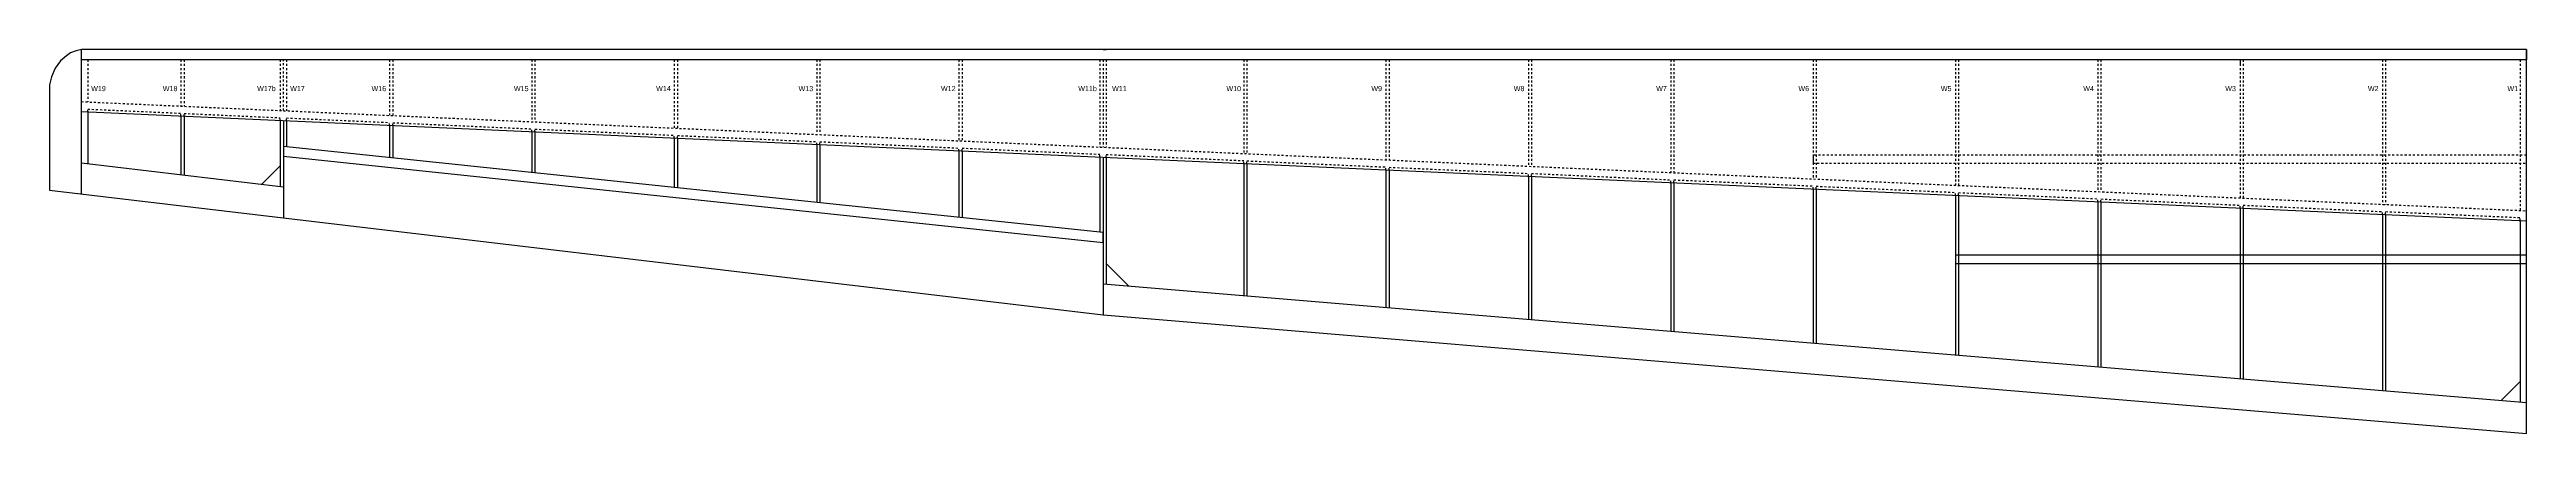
# Model space of a CAD drawing. Extents: x -88 to 2523, y 287 to 1193.
# Drawn here: x 123 to 1323, y 287 to 473 of the extents above; entities that cross this region are included whole.
import ezdxf

# ---------------------------------------------------------------- set-up
doc = ezdxf.new("R2010")
doc.units = 0
doc.linetypes.add('JIS_02_1_0', pattern=[2, 1, -1])
doc.layers.get('0').update_dxf_attribs({"linetype": 'CONTINUOUS'})
doc.layers.add('SÄLJ', color=7, linetype='CONTINUOUS')

# ---------------------------------------------------------------- blocks, each defined once
blk = doc.blocks.new('*U17')
at = {"layer": 'SÄLJ', "color": 253}
blk.add_text('W1', height=2.5, dxfattribs=at).set_placement((1313.4, 452.8))
blk = doc.blocks.new('*U18')
at = {"layer": 'SÄLJ', "color": 253}
blk.add_text('W2', height=2.5, dxfattribs=at).set_placement((1245.8, 452.8))
blk = doc.blocks.new('*U19')
at = {"layer": 'SÄLJ', "color": 253}
blk.add_text('W3', height=2.5, dxfattribs=at).set_placement((1176.7, 452.8))
blk = doc.blocks.new('*U20')
at = {"layer": 'SÄLJ', "color": 253}
blk.add_text('W4', height=2.5, dxfattribs=at).set_placement((1107.9, 452.8))
blk = doc.blocks.new('*U21')
at = {"layer": 'SÄLJ', "color": 253}
blk.add_text('W5', height=2.5, dxfattribs=at).set_placement((1038.9, 452.8))
blk = doc.blocks.new('*U22')
at = {"layer": 'SÄLJ', "color": 253}
blk.add_text('W6', height=2.5, dxfattribs=at).set_placement((969.9, 452.8))
blk = doc.blocks.new('*U23')
at = {"layer": 'SÄLJ', "color": 253}
blk.add_text('W7', height=2.5, dxfattribs=at).set_placement((901, 452.8))
blk = doc.blocks.new('*U24')
at = {"layer": 'SÄLJ', "color": 253}
blk.add_text('W8', height=2.5, dxfattribs=at).set_placement((832, 452.8))
blk = doc.blocks.new('*U25')
at = {"layer": 'SÄLJ', "color": 253}
blk.add_text('W9', height=2.5, dxfattribs=at).set_placement((763, 452.8))
blk = doc.blocks.new('*U26')
at = {"layer": 'SÄLJ', "color": 253}
blk.add_text('W10', height=2.5, dxfattribs=at).set_placement((692.8, 452.8))
blk = doc.blocks.new('*U27')
at = {"layer": 'SÄLJ', "color": 253}
blk.add_text('W11', height=2.5, dxfattribs=at).set_placement((637.4, 452.8))
blk = doc.blocks.new('*U28')
at = {"layer": 'SÄLJ', "color": 253}
blk.add_text('W11b', height=2.5, dxfattribs=at).set_placement((621, 452.8))
blk = doc.blocks.new('*U29')
at = {"layer": 'SÄLJ', "color": 253}
blk.add_text('W12', height=2.5, dxfattribs=at).set_placement((554.5, 452.8))
blk = doc.blocks.new('*U30')
at = {"layer": 'SÄLJ', "color": 253}
blk.add_text('W13', height=2.5, dxfattribs=at).set_placement((485.5, 452.8))
blk = doc.blocks.new('*U31')
at = {"layer": 'SÄLJ', "color": 253}
blk.add_text('W14', height=2.5, dxfattribs=at).set_placement((416.5, 452.8))
blk = doc.blocks.new('*U32')
at = {"layer": 'SÄLJ', "color": 253}
blk.add_text('W15', height=2.5, dxfattribs=at).set_placement((347.6, 452.8))
blk = doc.blocks.new('*U33')
at = {"layer": 'SÄLJ', "color": 253}
blk.add_text('W16', height=2.5, dxfattribs=at).set_placement((278.6, 452.8))
blk = doc.blocks.new('*U34')
at = {"layer": 'SÄLJ', "color": 253}
blk.add_text('W17b', height=2.5, dxfattribs=at).set_placement((223.2, 452.8))
blk = doc.blocks.new('*U35')
at = {"layer": 'SÄLJ', "color": 253}
blk.add_text('W17', height=2.5, dxfattribs=at).set_placement((239.2, 452.8))
blk = doc.blocks.new('*U36')
at = {"layer": 'SÄLJ', "color": 253}
blk.add_text('W18', height=2.5, dxfattribs=at).set_placement((177.5, 452.8))
blk = doc.blocks.new('*U37')
at = {"layer": 'SÄLJ', "color": 253}
blk.add_text('W19', height=2.5, dxfattribs=at).set_placement((142.8, 452.8))

msp = doc.modelspace()

# ---------------------------------------------------------------- linework, layer by layer
at = {"layer": 'SÄLJ'}
for p, q in [((138.1, 403), (138.1, 473)), ((633, 473), (631.5, 473)), ((633, 473), (634.5, 473)), ((1322.6, 286.8), (1322.6, 473)), ((1322.6, 473), (1322.6, 468)), ((1322.6, 286.8), (1322.6, 473)), ((1322.6, 473), (1322.6, 468)), ((1322.6, 468), (138.1, 468)), ((1183.9, 468), (1183.9, 465)), ((122.6, 455.8), (122.6, 404.8)), ((1322.6, 389.8), (138.1, 442.7)), ((141.1, 442.6), (141.1, 417.6)), ((186.3, 440.6), (186.3, 412.3)), ((187.8, 440.5), (187.8, 412.1)), ((234.4, 438.4), (234.4, 406.6)), ((235.9, 438.4), (235.9, 391.4)), ((237.4, 438.3), (237.4, 426)), ((287.4, 436.1), (287.4, 420.7)), ((288.9, 436), (288.9, 420.6)), ((356.3, 433), (356.3, 413.5)), ((357.8, 432.9), (357.8, 413.3)), ((235.9, 426.2), (633, 384.4)), ((235.9, 421.2), (633, 379.4)), ((425.3, 429.9), (425.3, 406.2)), ((426.8, 429.8), (426.8, 406.1)), ((494.3, 426.8), (494.3, 399)), ((495.8, 426.8), (495.8, 398.8)), ((563.2, 423.7), (563.2, 391.7)), ((564.7, 423.7), (564.7, 391.6)), ((631.5, 420.7), (631.5, 384.6)), ((633, 420.6), (633, 344.4)), ((634.5, 420.6), (634.5, 359.3)), ((977, 421.8), (977, 417.8)), ((138.1, 418), (235.9, 406.4)), ((234.4, 416.6), (225.5, 407.7)), ((701.2, 417.6), (701.2, 353.7)), ((702.7, 417.5), (702.7, 353.6)), ((770.1, 414.5), (770.1, 348)), ((771.6, 414.4), (771.6, 347.8)), ((839.1, 411.4), (839.1, 342.2)), ((840.6, 411.4), (840.6, 342.1)), ((908.1, 408.3), (908.1, 336.4)), ((909.6, 408.3), (909.6, 336.3)), ((122.6, 404.8), (633, 344.4)), ((977, 405.3), (977, 330.7)), ((978.5, 405.2), (978.5, 330.5)), ((1046, 402.2), (1046, 324.9)), ((1047.5, 402.1), (1047.5, 324.8)), ((1115, 399.1), (1115, 319.1)), ((1116.5, 399), (1116.5, 319)), ((1183.9, 396), (1183.9, 313.4)), ((633, 379.4), (633, 384.4)), ((1185.4, 396), (1185.4, 313.2)), ((1252.9, 392.9), (1252.9, 307.6)), ((1254.4, 392.9), (1254.4, 307.5)), ((1319.6, 390), (1319.6, 302)), ((1322.6, 373.2), (1046, 373.2)), ((1046, 373.2), (1046, 369.2)), ((645.4, 358.4), (634.5, 369.3)), ((1046, 369.2), (1322.6, 369.2)), ((633, 359.4), (1322.6, 301.8)), ((633, 344.4), (1322.6, 286.8)), ((1319.6, 312), (1310.4, 302.8)), ((1322.6, 286.8), (1322.6, 301.8)), ((1322.6, 286.8), (1322.6, 301.8))]:
    msp.add_line(p, q, dxfattribs=at)
at = {"layer": 'SÄLJ', "linetype": 'JIS_02_1_0'}
for p, q in [((141.1, 468), (141.1, 447.6)), ((186.3, 468), (186.3, 445.6)), ((187.8, 468), (187.8, 445.5)), ((234.4, 468), (234.4, 443.4)), ((235.9, 443.4), (235.9, 468)), ((237.4, 468), (237.4, 443.3)), ((287.4, 468), (287.4, 441.1)), ((288.9, 468), (288.9, 441)), ((356.3, 468), (356.3, 438)), ((357.8, 468), (357.8, 437.9)), ((425.3, 468), (425.3, 434.9)), ((426.8, 468), (426.8, 434.8)), ((494.3, 468), (494.3, 431.8)), ((495.8, 468), (495.8, 431.8)), ((563.2, 468), (563.2, 428.7)), ((564.7, 468), (564.7, 428.7)), ((631.5, 468), (631.5, 425.7)), ((633, 468), (633, 425.6)), ((634.5, 468), (634.5, 425.6)), ((701.2, 468), (701.2, 422.6)), ((702.7, 468), (702.7, 422.5)), ((770.1, 468), (770.1, 419.5)), ((771.6, 468), (771.6, 419.4)), ((839.1, 468), (839.1, 416.4)), ((840.6, 468), (840.6, 416.4)), ((908.1, 468), (908.1, 413.3)), ((909.6, 468), (909.6, 413.3)), ((977, 468), (977, 410.3)), ((978.5, 468), (978.5, 410.2)), ((1046, 468), (1046, 407.2)), ((1047.5, 468), (1047.5, 407.1)), ((1115, 468), (1115, 404.1)), ((1116.5, 468), (1116.5, 404)), ((1183.9, 468), (1183.9, 401)), ((1185.4, 468), (1185.4, 401)), ((1252.9, 468), (1252.9, 397.9)), ((1254.4, 468), (1254.4, 397.9)), ((1319.6, 468), (1319.6, 395)), ((138.1, 447.7), (1322.6, 394.8)), ((141.1, 442.6), (141.1, 444.1)), ((141.1, 444.1), (186.3, 442.1)), ((186.3, 440.6), (186.3, 442.1)), ((187.8, 440.5), (187.8, 442)), ((187.8, 442), (234.4, 439.9)), ((234.4, 438.4), (234.4, 439.9)), ((237.4, 438.3), (237.4, 439.8)), ((237.4, 439.8), (287.4, 437.6)), ((287.4, 436.1), (287.4, 437.6)), ((288.9, 436), (288.9, 437.5)), ((288.9, 437.5), (356.3, 434.5)), ((356.3, 433), (356.3, 434.5)), ((357.8, 432.9), (357.8, 434.4)), ((357.8, 434.4), (425.3, 431.4)), ((425.3, 429.9), (425.3, 431.4)), ((426.8, 429.8), (426.8, 431.3)), ((426.8, 431.3), (494.3, 428.3)), ((494.3, 426.8), (494.3, 428.3)), ((495.8, 426.8), (495.8, 428.3)), ((495.8, 428.3), (563.2, 425.2)), ((563.2, 423.7), (563.2, 425.2)), ((564.7, 423.7), (564.7, 425.2)), ((564.7, 425.2), (631.5, 422.2)), ((631.5, 420.7), (631.5, 422.2)), ((634.5, 420.6), (634.5, 422.1)), ((634.5, 422.1), (701.2, 419.1)), ((1322.6, 421.8), (977, 421.8)), ((701.2, 417.6), (701.2, 419.1)), ((702.7, 417.5), (702.7, 419)), ((702.7, 419), (770.1, 416)), ((770.1, 414.5), (770.1, 416)), ((771.6, 414.4), (771.6, 415.9)), ((771.6, 415.9), (839.1, 412.9)), ((839.1, 411.4), (839.1, 412.9)), ((840.6, 411.4), (840.6, 412.9)), ((840.6, 412.9), (908.1, 409.8)), ((908.1, 408.3), (908.1, 409.8)), ((909.6, 408.3), (909.6, 409.8)), ((909.6, 409.8), (977, 406.8)), ((977, 417.8), (1322.6, 417.8)), ((977, 405.3), (977, 406.8)), ((978.5, 405.2), (978.5, 406.7)), ((978.5, 406.7), (1046, 403.7)), ((1046, 402.2), (1046, 403.7)), ((1047.5, 402.1), (1047.5, 403.6)), ((1047.5, 403.6), (1115, 400.6)), ((1115, 399.1), (1115, 400.6)), ((1116.5, 399), (1116.5, 400.5)), ((1116.5, 400.5), (1183.9, 397.5)), ((1183.9, 396), (1183.9, 397.5)), ((1185.4, 396), (1185.4, 397.5)), ((1185.4, 397.5), (1252.9, 394.4)), ((1252.9, 392.9), (1252.9, 394.4)), ((1254.4, 392.9), (1254.4, 394.4)), ((1254.4, 394.4), (1319.6, 391.5)), ((1319.6, 390), (1319.6, 391.5))]:
    msp.add_line(p, q, dxfattribs=at)
at = {"layer": 'SÄLJ'}
msp.add_lwpolyline([(1322.6, 473), (138.1, 473), (135.5, 472.4), (132.8, 471.3), (130.8, 470), (127.9, 467.5), (125.4, 463.9), (123.5, 459.8), (122.6, 455.8)], dxfattribs=at)

# ---------------------------------------------------------------- block references
for name in ['*U37', '*U36', '*U34', '*U35', '*U33', '*U32', '*U31', '*U30', '*U29', '*U28', '*U27', '*U26', '*U25', '*U24', '*U23', '*U22', '*U21', '*U20', '*U19', '*U18', '*U17']:
    msp.add_blockref(name, (0, 0))

doc.saveas('drawing.dxf')
